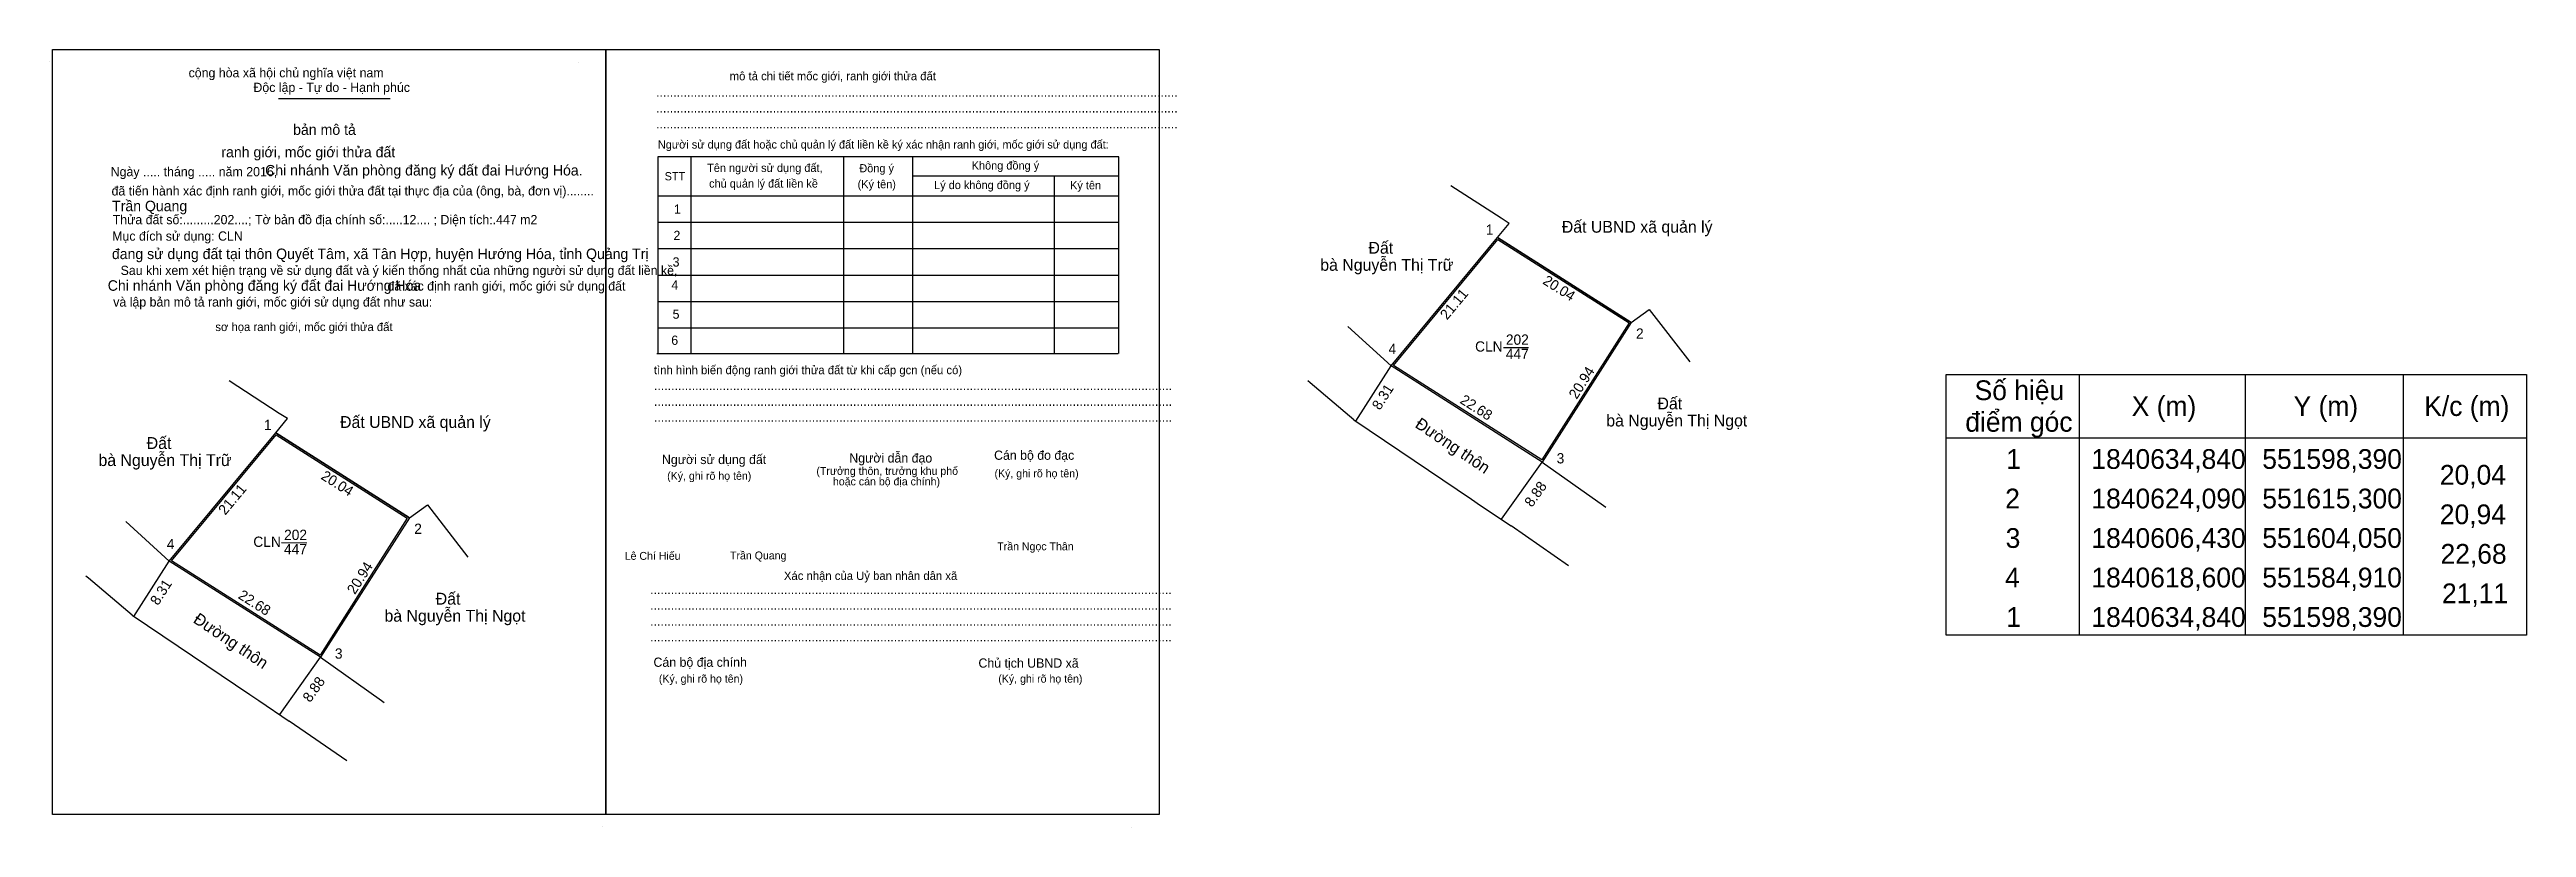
# Model space of a CAD drawing. Extents: x 550549 to 551729, y 1840514 to 1840697.
# Drawn here: x 551415.2 to 551728.6, y 1840560.2 to 1840658.6 of the extents above; entities that cross this region are included whole.
import ezdxf

# ---------------------------------------------------------------- set-up
doc = ezdxf.new("R2010")
doc.units = 0
for name, color, linetype in [('Level 1', 7, 'Continuous'), ('Level 10', 7, 'Continuous'), ('Level 23', 7, 'Continuous'), ('Level 25', 7, 'Continuous'), ('Level 63', 7, 'Continuous'), ('Level 7', 7, 'Continuous')]:
    doc.layers.add(name, color=color, linetype=linetype)

msp = doc.modelspace()

# ---------------------------------------------------------------- texts
at = {"layer": 'Level 1'}
for s, p in [('CLN', (551595.55, 1840620.4)), ('447', (551599.43, 1840619.46)), ('202', (551599.44, 1840621.27)), ('CLN', (551440.99, 1840595.69)), ('447', (551444.87, 1840594.75)), ('202', (551444.88, 1840596.56))]:
    msp.add_text(s, height=1.3, dxfattribs=at).set_placement(p)
at = {"layer": 'Level 25'}
for s, p in [('Chi nhánh Văn phòng đăng ký đất đai Hướng Hóa.', (551442.48, 1840642.69)), ('Chi nhánh Văn phòng đăng ký đất đai Hướng Hóa', (551422.57, 1840628.1))]:
    msp.add_text(s, height=1.3309, dxfattribs=at).set_placement(p)
at = {"layer": 'Level 63'}
for s, height, p in [(' 1', 1.3, (551596.42, 1840635.19)), ('Đất UBND xã quản lý', 1.5, (551606.52, 1840635.45)), ('Đất', 1.5, (551582.06, 1840632.79)), ('bà Nguyễn Thị Trữ', 1.5, (551575.96, 1840630.63)), (' 2', 1.3, (551615.42, 1840622.04)), (' 4', 1.3, (551584.12, 1840620.11)), ('Số hiệu', 2.5, (551658.74, 1840614.26)), ('Đất ', 1.5, (551618.62, 1840613.09)), ('X (m)', 2.5, (551678.61, 1840612.26)), ('Y (m)', 2.5, (551699.09, 1840612.26)), ('K/c (m)', 2.5, (551715.62, 1840612.26)), (' 1', 1.3, (551441.86, 1840610.48)), ('Đất UBND xã quản lý', 1.5, (551451.96, 1840610.74)), ('bà Nguyễn Thị Ngọt', 1.5, (551612.14, 1840610.93)), ('điểm góc', 2.5, (551657.56, 1840610.26)), ('bà Nguyễn Thị Trữ', 1.5, (551421.4, 1840605.92)), ('Đất', 1.5, (551427.5, 1840608.08)), (' 1', 2.5, (551661.81, 1840605.56)), ('1840634,840', 2.5, (551673.51, 1840605.56)), ('551598,390', 2.5, (551695.13, 1840605.56)), (' 3', 1.3, (551605.38, 1840606.25)), ('20,04', 2.5, (551717.59, 1840603.56)), (' 2', 2.5, (551661.68, 1840600.56)), ('1840624,090', 2.5, (551673.51, 1840600.56)), ('551615,300', 2.5, (551695.13, 1840600.56)), (' 2', 1.3, (551460.86, 1840597.33)), ('20,94', 2.5, (551717.59, 1840598.56)), (' 4', 1.3, (551429.56, 1840595.4)), (' 3', 2.5, (551661.74, 1840595.56)), ('1840606,430', 2.5, (551673.51, 1840595.56)), ('551604,050', 2.5, (551695.13, 1840595.56)), ('22,68', 2.5, (551717.68, 1840593.56)), (' 4', 2.5, (551661.67, 1840590.56)), ('1840618,600', 2.5, (551673.51, 1840590.56)), ('551584,910', 2.5, (551695.13, 1840590.56)), ('Đất ', 1.5, (551464.06, 1840588.38)), ('21,11', 2.5, (551717.87, 1840588.56)), ('bà Nguyễn Thị Ngọt', 1.5, (551457.58, 1840586.22)), (' 1', 2.5, (551661.81, 1840585.56)), ('1840634,840', 2.5, (551673.51, 1840585.56)), ('551598,390', 2.5, (551695.13, 1840585.56)), (' 3', 1.3, (551450.82, 1840581.54))]:
    msp.add_text(s, height=height, dxfattribs=at).set_placement(p)
for s, height, rotation, p in [('20.04', 1.3, 327.5551, (551604, 1840629.06)), ('21.11', 1.3, 50.3057, (551592, 1840624.34)), ('20.94', 1.3, 57.5015, (551608.4, 1840614.29)), ('8.31', 1.3, 57.5341, (551583.5, 1840612.9)), ('22.68', 1.3, 327.5501, (551593.53, 1840613.96)), ('Đường thôn', 1.5, 326.0056, (551587.83, 1840610.91)), ('20.04', 1.3, 327.5551, (551449.44, 1840604.35)), ('21.11', 1.3, 50.3057, (551437.44, 1840599.63)), ('8.88', 1.3, 54.5748, (551602.74, 1840600.62)), ('20.94', 1.3, 57.5015, (551453.84, 1840589.58)), ('8.31', 1.3, 57.5341, (551428.94, 1840588.19)), ('22.68', 1.3, 327.5501, (551438.97, 1840589.25)), ('Đường thôn', 1.5, 326.0056, (551433.27, 1840586.2)), ('8.88', 1.3, 54.5748, (551448.18, 1840575.91))]:
    msp.add_text(s, height=height, rotation=rotation, dxfattribs=at).set_placement(p)
at = {"layer": 'Level 7'}
for s, height, p in [('cộng hòa xã hội chủ nghĩa việt nam', 1.1684, (551432.8, 1840655.11)), ('mô tả chi tiết mốc giới, ranh giới thửa đất', 1.0682, (551501.25, 1840654.74)), ('Độc lập - Tự do - Hạnh phúc', 1.1684, (551441, 1840653.26)), ('........................................................................................................................................................', 1.16838, (551491.94, 1840652.65)), ('bản mô tả', 1.335, (551446.02, 1840647.83)), ('........................................................................................................................................................', 1.16838, (551491.94, 1840650.66)), ('........................................................................................................................................................', 1.16838, (551491.94, 1840648.66)), ('ranh giới, mốc giới thửa đất', 1.3354, (551436.94, 1840644.99)), ('Người sử dụng đất hoặc chủ quản lý đất liền kề ký xác nhận ranh giới, mốc giới sử dụng đất:', 1.0349, (551492.16, 1840646.1)), ('Ngày ..... tháng ..... năm 2016, ', 1.1711, (551422.94, 1840642.59)), ('STT', 1.035, (551493.02, 1840642.08)), ('Tên người sử dụng đất,', 1.0349, (551498.39, 1840643.14)), ('chủ quản lý đất liền kề', 1.0349, (551498.64, 1840641.16)), ('(Ký tên)', 1.035, (551517.43, 1840641.08)), ('Đồng ý', 1.035, (551517.65, 1840643.09)), ('Lý do không đồng ý', 1.0349, (551527.11, 1840640.97)), ('Không đồng ý', 1.0349, (551531.86, 1840643.44)), (' đã tiến hành xác định ranh giới, mốc giới thửa đất tại thực địa của (ông, bà, đơn vị)........', 1.1685, (551422.62, 1840640.16)), ('Trần Quang', 1.33, (551423.13, 1840638.17)), ('1', 1.17, (551494.2, 1840637.85)), ('Ký tên', 1.035, (551544.31, 1840640.94)), ('Thửa đất số:.........202....; Tờ bản đồ địa chính số:.....12.... ; Diện tích:.447 m2', 1.17, (551423.19, 1840636.52)), ('đang sử dụng đất tại thôn Quyết Tâm, xã Tân Hợp, huyện Hướng Hóa, tỉnh Quảng Trị', 1.33, (551423.1, 1840632.11)), ('Mục đích sử dụng: CLN', 1.17, (551423.13, 1840634.44)), ('2', 1.17, (551494.14, 1840634.52)), ('Sau khi xem xét hiện trạng về sử dụng đất và ý kiến thống nhất của những người sử dụng đất liền kề,', 1.1684, (551424.2, 1840630.1)), ('3', 1.17, (551494.03, 1840631.16)), (' và lập bản mô tả ranh giới, mốc giới sử dụng đất như sau:', 1.1685, (551422.83, 1840626.1)), ('đã xác định ranh giới, mốc giới sử dụng đất', 1.1645, (551457.96, 1840628.12)), ('4', 1.17, (551493.87, 1840628.25)), ('sơ họa ranh giới, mốc giới thửa đất', 1.0682, (551436.18, 1840623)), ('5', 1.17, (551494.03, 1840624.56)), ('6', 1.17, (551493.86, 1840621.26)), ('tình hình biến động ranh giới thửa đất từ khi cấp gcn (nếu có)', 1.0682, (551491.67, 1840617.54)), ('.......................................................................................................................................................', 1.16838, (551491.67, 1840615.54)), ('.......................................................................................................................................................', 1.16838, (551491.67, 1840613.53)), ('.......................................................................................................................................................', 1.16838, (551491.67, 1840611.53)), ('Người dẫn đạo', 1.1678, (551516.38, 1840606.36)), ('Cán bộ đo đạc', 1.1659, (551534.7, 1840606.71)), ('Người sử dụng đất', 1.1685, (551492.68, 1840606.17)), ('(Ký, ghi rõ họ tên)', 1.0015, (551493.34, 1840604.18)), ('(Trưởng thôn, trưởng khu phố', 1.0015, (551512.22, 1840604.8)), ('hoặc cán bộ địa chính)', 1.0015, (551514.31, 1840603.47)), ('(Ký, ghi rõ họ tên)', 1.0015, (551534.75, 1840604.49)), ('Lê Chí Hiếu', 1, (551487.97, 1840594.05)), ('Trần Quang', 1, (551501.29, 1840594.1)), ('Trần Ngọc Thân', 1, (551535.1, 1840595.26)), ('Xác nhận của Uỷ ban nhân dân xã', 1.0687, (551508.11, 1840591.5)), ('........................................................................................................................................................', 1.16838, (551491.19, 1840589.73)), ('........................................................................................................................................................', 1.16838, (551491.19, 1840587.73)), ('........................................................................................................................................................', 1.16838, (551491.19, 1840585.72)), ('........................................................................................................................................................', 1.16838, (551491.19, 1840583.73)), ('Cán bộ địa chính', 1.1685, (551491.61, 1840580.51)), ('(Ký, ghi rõ họ tên)', 1.0015, (551492.29, 1840578.51)), ('Chủ tịch UBND xã', 1.1685, (551532.72, 1840580.4)), ('(Ký, ghi rõ họ tên)', 1.0015, (551535.23, 1840578.51))]:
    msp.add_text(s, height=height, dxfattribs=at).set_placement(p)

# ---------------------------------------------------------------- linework, layer by layer
at = {"layer": 'Level 1'}
for points in [[(551598.39, 1840634.84), (551615.3, 1840624.09), (551604.05, 1840606.43), (551584.91, 1840618.6)], [(551598.43, 1840634.58), (551615.02, 1840624.03), (551603.99, 1840606.71), (551585.21, 1840618.65)], [(551443.83, 1840610.13), (551460.74, 1840599.38), (551449.49, 1840581.72), (551430.35, 1840593.89)], [(551443.87, 1840609.87), (551460.46, 1840599.32), (551449.43, 1840582), (551430.65, 1840593.94)]]:
    msp.add_lwpolyline(points, close=True, dxfattribs=at)
at = {"layer": 'Level 10'}
for p, q in [((551584.91, 1840618.6), (551598.39, 1840634.84)), ((551615.3, 1840624.09), (551598.39, 1840634.84)), ((551579.43, 1840623.59), (551584.91, 1840618.6)), ((551615.3, 1840624.09), (551604.05, 1840606.43)), ((551604.05, 1840606.43), (551584.91, 1840618.6)), ((551574.7, 1840616.44), (551574.38, 1840616.71)), ((551580.22, 1840611.75), (551574.7, 1840616.44)), ((551580.22, 1840611.75), (551586.02, 1840607.84)), ((551430.35, 1840593.89), (551443.83, 1840610.13)), ((551460.74, 1840599.38), (551443.83, 1840610.13)), ((551586.02, 1840607.84), (551595.11, 1840601.71)), ((551604.05, 1840606.43), (551611.77, 1840600.94)), ((551595.11, 1840601.71), (551596.25, 1840600.94)), ((551424.87, 1840598.88), (551430.35, 1840593.89)), ((551460.74, 1840599.38), (551449.49, 1840581.72)), ((551596.25, 1840600.94), (551600.09, 1840598.36)), ((551607.36, 1840593.31), (551600.09, 1840598.36)), ((551611.77, 1840600.94), (551612.1, 1840600.71)), ((551420.14, 1840591.73), (551419.82, 1840592)), ((551449.49, 1840581.72), (551430.35, 1840593.89)), ((551425.66, 1840587.04), (551420.14, 1840591.73)), ((551425.66, 1840587.04), (551431.46, 1840583.13)), ((551431.46, 1840583.13), (551440.55, 1840577)), ((551449.49, 1840581.72), (551457.21, 1840576.23)), ((551440.55, 1840577), (551441.69, 1840576.23)), ((551441.69, 1840576.23), (551445.53, 1840573.65)), ((551452.8, 1840568.6), (551445.53, 1840573.65)), ((551457.21, 1840576.23), (551457.54, 1840576))]:
    msp.add_line(p, q, dxfattribs=at)
for points in [[(551598.83, 1840637.29), (551592.49, 1840641.4)], [(551598.39, 1840634.84), (551599.85, 1840636.63), (551598.83, 1840637.29)], [(551615.3, 1840624.09), (551617.57, 1840625.74), (551622.7, 1840619.11)], [(551444.27, 1840612.58), (551437.93, 1840616.69)], [(551443.83, 1840610.13), (551445.29, 1840611.92), (551444.27, 1840612.58)], [(551460.74, 1840599.38), (551463.01, 1840601.03), (551468.14, 1840594.4)]]:
    msp.add_lwpolyline(points, dxfattribs=at)
at = {"layer": 'Level 23'}
for p, q in [((551579.43, 1840623.59), (551584.91, 1840618.6)), ((551579.43, 1840623.59), (551584.91, 1840618.6)), ((551604.05, 1840606.43), (551584.91, 1840618.6)), ((551604.05, 1840606.43), (551584.91, 1840618.6)), ((551574.7, 1840616.44), (551574.38, 1840616.71)), ((551574.7, 1840616.44), (551574.38, 1840616.71)), ((551580.22, 1840611.75), (551574.7, 1840616.44)), ((551580.22, 1840611.75), (551574.7, 1840616.44)), ((551580.22, 1840611.75), (551586.02, 1840607.84)), ((551580.22, 1840611.75), (551586.02, 1840607.84)), ((551586.02, 1840607.84), (551595.11, 1840601.71)), ((551586.02, 1840607.84), (551595.11, 1840601.71)), ((551604.05, 1840606.43), (551611.77, 1840600.94)), ((551604.05, 1840606.43), (551611.77, 1840600.94)), ((551595.11, 1840601.71), (551596.25, 1840600.94)), ((551595.11, 1840601.71), (551596.25, 1840600.94)), ((551424.87, 1840598.88), (551430.35, 1840593.89)), ((551424.87, 1840598.88), (551430.35, 1840593.89)), ((551596.25, 1840600.94), (551600.09, 1840598.36)), ((551596.25, 1840600.94), (551600.09, 1840598.36)), ((551420.14, 1840591.73), (551419.82, 1840592)), ((551420.14, 1840591.73), (551419.82, 1840592)), ((551449.49, 1840581.72), (551430.35, 1840593.89)), ((551449.49, 1840581.72), (551430.35, 1840593.89)), ((551425.66, 1840587.04), (551420.14, 1840591.73)), ((551425.66, 1840587.04), (551420.14, 1840591.73)), ((551425.66, 1840587.04), (551431.46, 1840583.13)), ((551425.66, 1840587.04), (551431.46, 1840583.13)), ((551431.46, 1840583.13), (551440.55, 1840577)), ((551431.46, 1840583.13), (551440.55, 1840577)), ((551449.49, 1840581.72), (551457.21, 1840576.23)), ((551449.49, 1840581.72), (551457.21, 1840576.23)), ((551440.55, 1840577), (551441.69, 1840576.23)), ((551440.55, 1840577), (551441.69, 1840576.23)), ((551441.69, 1840576.23), (551445.53, 1840573.65)), ((551441.69, 1840576.23), (551445.53, 1840573.65))]:
    msp.add_line(p, q, dxfattribs=at)
at = {"layer": 'Level 63'}
for p, q in [((551599.13, 1840620.94), (551602.3, 1840620.91)), ((551580.45, 1840611.59), (551584.91, 1840618.6)), ((551671.95, 1840617.51), (551671.95, 1840584.51)), ((551692.95, 1840617.51), (551692.95, 1840584.51)), ((551712.95, 1840617.51), (551712.95, 1840584.51)), ((551655.15, 1840609.51), (551728.55, 1840609.51)), ((551598.9, 1840599.19), (551604.05, 1840606.43)), ((551444.57, 1840596.23), (551447.74, 1840596.2)), ((551425.89, 1840586.88), (551430.35, 1840593.89)), ((551444.34, 1840574.48), (551449.49, 1840581.72))]:
    msp.add_line(p, q, dxfattribs=at)
msp.add_lwpolyline([(551655.15, 1840617.51), (551728.55, 1840617.51), (551728.55, 1840584.51), (551655.15, 1840584.51)], close=True, dxfattribs=at)
at = {"layer": 'Level 7'}
for p, q in [((551415.21, 1840657.14), (551415.21, 1840657.14)), ((551482.13, 1840657), (551482.13, 1840657)), ((551444.16, 1840652.43), (551458.31, 1840652.43)), ((551496.35, 1840645.05), (551496.35, 1840620.18)), ((551515.66, 1840644.95), (551515.66, 1840620.18)), ((551524.37, 1840644.95), (551524.37, 1840620.18)), ((551524.37, 1840642.64), (551550.48, 1840642.64)), ((551542.3, 1840642.64), (551542.3, 1840620.18)), ((551492.15, 1840640.1), (551550.48, 1840640.1)), ((551492.15, 1840636.77), (551550.48, 1840636.77)), ((551492.15, 1840633.43), (551550.48, 1840633.43)), ((551492.15, 1840630.09), (551550.48, 1840630.09)), ((551492.15, 1840626.75), (551550.48, 1840626.75)), ((551492.15, 1840623.41), (551550.48, 1840623.41)), ((551492.05, 1840620.18), (551550.38, 1840620.18)), ((551485.21, 1840560.32), (551485.21, 1840560.32)), ((551552.13, 1840560.18), (551552.13, 1840560.18))]:
    msp.add_line(p, q, dxfattribs=at)
for points in [[(551415.58, 1840658.63), (551485.59, 1840658.63), (551485.59, 1840561.81), (551415.58, 1840561.81)], [(551485.59, 1840658.63), (551555.59, 1840658.63), (551555.59, 1840561.81), (551485.59, 1840561.81)], [(551485.59, 1840658.63), (551555.59, 1840658.63), (551555.59, 1840561.81), (551485.59, 1840561.81)]]:
    msp.add_lwpolyline(points, close=True, dxfattribs=at)
msp.add_lwpolyline([(551550.48, 1840620.18), (551550.48, 1840645.05), (551492.15, 1840645.05), (551492.15, 1840620.18)], dxfattribs=at)

msp.set_redraw_order([(e.dxf.handle, doc.entitydb.next_handle()) for e in msp.query("TEXT MTEXT ATTDEF DIMENSION ARC_DIMENSION")])  # texts and dimensions are drawn at this point

doc.saveas('drawing.dxf')
